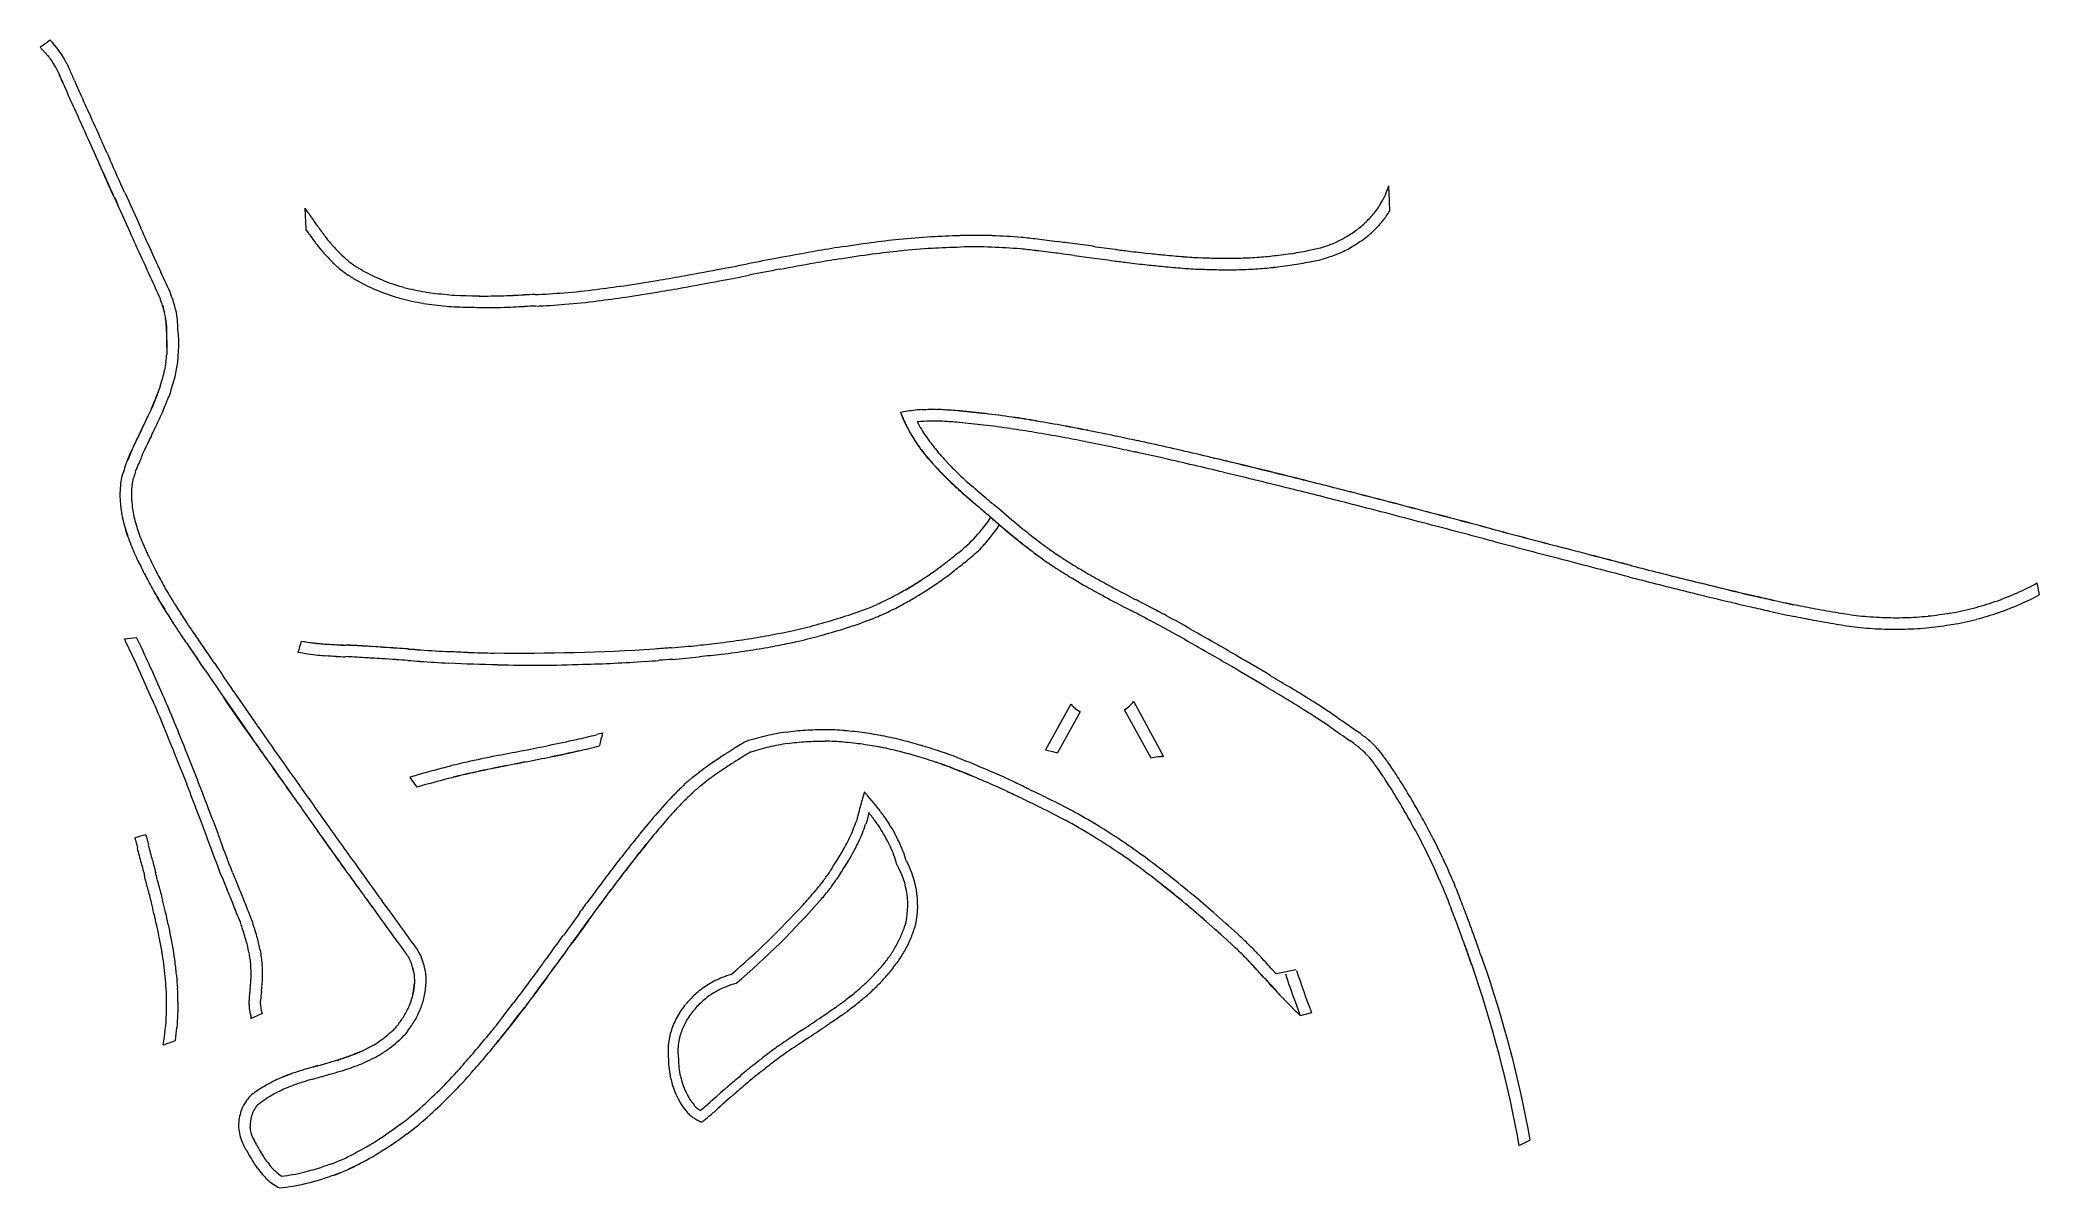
# Model space of a CAD drawing. Header units: millimetres. Extents: x 2241 to 3247, y -916 to -339.
import ezdxf

# ---------------------------------------------------------------- set-up
doc = ezdxf.new("R2010")
doc.units = ezdxf.units.MM
doc.layers.add('EDGE', color=18, linetype='Continuous', lineweight=0, true_color=0x000000)

msp = doc.modelspace()

# ---------------------------------------------------------------- linework, layer by layer
at = {"layer": 'EDGE', "lineweight": 0}
for p, q in [((2245.1, -346.9), (2241.1, -342.6)), ((2304.3, -479.2), (2304.7, -483)), ((2304.7, -483), (2304.9, -497)), ((2872.9, -806.5), (2862.9, -808.4)), ((2875.1, -829.3), (2880.8, -827.9)), ((2985.2, -894.7), (2990.8, -891.9))]:
    msp.add_line(p, q, dxfattribs=at)
at = {"layer": 'EDGE'}
for p, q in [((2770.8, -442.7), (2761.8, -441.5)), ((2761.5, -447.3), (2770, -448.5)), ((2721, -572.7), (2723.3, -574.4)), ((2741.9, -589.8), (2744.1, -591.4)), ((3245.5, -611.9), (3246.7, -617.9)), ((2759.7, -672.9), (2746.9, -695.8)), ((2806.3, -699), (2791.3, -671.5)), ((2764.4, -676.7), (2753, -697.3)), ((2800, -700), (2786.7, -675.7)), ((2427.2, -709.7), (2430.7, -714.6)), ((2347.1, -829.3), (2347.1, -831.1))]:
    msp.add_line(p, q, dxfattribs=at)
at = {"layer": 'EDGE', "lineweight": 0}
for centre, radius, start, end in [((2047.4, -67.7), 336.3, 305.1732, 306.234), ((2208.9, -374.4), 51.4, 27.1327, 43.6018), ((2221.1, -366.6), 31.1, 34.5728, 39.4147), ((2214.4, -371.3), 39.3, 30.2615, 34.5728), ((2214.4, -371.3), 39.3, 30.2604, 34.5722), ((2208.9, -374.4), 45.6, 27.1327, 30.2615), ((2208.9, -374.4), 45.6, 27.1319, 30.2604), ((2186.7, -385.8), 76.4, 24.6181, 27.1327), ((2186.7, -385.8), 70.6, 24.6181, 27.1327), ((2186.7, -385.8), 70.6, 24.6176, 27.1319), ((2138.9, -407.7), 123.1, 22.0183, 24.6181), ((2138.9, -407.7), 123.2, 22.0184, 24.6176), ((2389.2, -306.5), 146.8, 202.0183, 204.1983), ((2389.2, -306.5), 146.8, 202.0184, 204.1983), ((2138.9, -407.7), 128.9, 22.0183, 24.6181), ((2390.2, -306.1), 142.1, 202.0287, 204.1887), ((-122.4, -1464), 2618.7, 24.4981, 24.7734), ((-122.4, -1464), 2624.5, 24.4981, 24.7723), ((-1395.3, -2044), 4017.5, 24.2758, 24.4981), ((-1395.3, -2044), 4017.5, 24.2758, 24.4981), ((-1395.3, -2044), 4023.3, 24.2758, 24.4981), ((-2191.1, -2403), 4896.3, 24.1597, 24.2758), ((-2191.2, -2403), 4890.6, 24.1597, 24.2758), ((-2191.1, -2403), 4890.5, 24.1597, 24.2758), ((-12850.7, -7184.5), 16573.4, 24.09656, 24.15966), ((-12850.6, -7184.5), 16573.2, 24.09656, 24.15966), ((-12850.6, -7184.5), 16579, 24.09656, 24.15966), ((25929.1, 10159.7), 25908.3, 204.09656, 204.13959), ((25929.3, 10159.8), 25908.5, 204.09656, 204.13959), ((25929.3, 10159.8), 25902.7, 204.09656, 204.13959), ((7026.4, 1688.4), 5194.2, 204.1396, 204.2357), ((7026.4, 1688.4), 5194.2, 204.1396, 204.2357), ((7026.4, 1688.4), 5188.4, 204.1396, 204.2357), ((6350.4, 1384.1), 4447, 204.2357, 204.4379), ((6350.4, 1384.1), 4452.8, 204.2357, 204.4379), ((6350.4, 1384.1), 4452.8, 204.2357, 204.4379), ((4840.2, 697.9), 2794, 204.4379, 204.6932), ((4840.2, 697.9), 2788.2, 204.4379, 204.694), ((2274.1, -481.6), 30.1, 17.5588, 23.8905), ((2267.8, -483.6), 36.8, 11.8328, 17.5588), ((2267.7, -483.6), 36.8, 11.8313, 17.5579), ((2274.1, -481.6), 35.9, 17.5579, 23.9582), ((2267.7, -483.6), 42.6, 11.8313, 17.5579), ((2262.5, -484.7), 42.2, 7.5196, 11.8328), ((2262.5, -484.7), 42.2, 7.5189, 11.8313), ((2243.5, -487.2), 61.3, 3.9417, 7.5189), ((2262.5, -484.7), 48, 0.2878, 11.8313), ((2229.3, -488.2), 75.5, 1.7785, 3.9417), ((2143.5, -490.8), 161.4, 0.2987, 1.7785), ((1883, -492.2), 421.9, 359.8221, 0.2987), ((2242.4, -492.3), 68.5, 348.2273, 6.5705), ((2242.4, -492.3), 62.7, 348.2254, 352.0401), ((2242.4, -492.3), 62.7, 348.2273, 352.0411), ((2248.2, -493.1), 56.8, 352.0401, 356.0459), ((2527.2, -494.2), 222.3, 179.8221, 180.7265), ((2225.1, -487.9), 80.5, 341.8761, 344.9063), ((2225.1, -487.9), 80.5, 341.8783, 344.9084), ((2238.1, -491.4), 67.1, 344.9063, 348.2254), ((2238.1, -491.4), 67.1, 344.9084, 348.2273), ((2225.1, -487.9), 86.3, 341.8783, 344.9084), ((2238.1, -491.4), 72.9, 344.9084, 348.2273), ((2168.9, -466.4), 140.8, 335.913, 337.371), ((2168.9, -466.4), 140.7, 335.9141, 337.3725), ((2188.6, -474.6), 119.4, 337.371, 339.4643), ((2188.6, -474.6), 119.3, 337.3725, 339.4661), ((2216.2, -485), 89.9, 339.4643, 341.8761), ((2216.2, -485), 89.9, 339.4661, 341.8783), ((2168.9, -466.4), 146.5, 335.9141, 337.3725), ((2188.6, -474.6), 125.1, 337.3725, 339.4661), ((2216.2, -485), 95.7, 339.4661, 341.8783), ((1895.6, -339.5), 442.1, 333.7129, 334.7685), ((1895.8, -339.7), 441.8, 333.7128, 334.7692), ((2088.8, -430.6), 228.5, 334.7685, 335.913), ((2088.9, -430.6), 228.4, 334.7692, 335.9141), ((1895.8, -339.7), 447.6, 333.7128, 334.7692), ((2088.9, -430.6), 234.2, 334.7692, 335.9141), ((2686.2, -578.9), 54, 99.345, 103.1863), ((2737.5, -502), 68, 200.9622, 208.029), ((3135.8, -318), 506.7, 204.2884, 204.7673), ((2790.2, -477.4), 126.2, 204.7673, 205.7271), ((2770.9, -486.7), 104.7, 205.7271, 207.6593), ((2687.8, -588.5), 63.7, 95.8081, 99.345), ((2687.8, -588.5), 63.7, 95.8072, 99.3445), ((2688.5, -595.1), 70.4, 92.9242, 95.8081), ((2688.5, -595.1), 70.4, 92.9234, 95.8072), ((2689.5, -614.9), 84.3, 90.3752, 94.894), ((2749, -495.9), 75.3, 207.6736, 214.3105), ((2689.5, -614.9), 90.1, 90.3759, 92.9242), ((2689.5, -614.9), 90.1, 90.3752, 92.9234), ((2689.6, -628.7), 103.9, 88.4918, 90.3759), ((2689.6, -628.7), 103.9, 88.4913, 90.3752), ((2689.6, -628.7), 98.1, 89.174, 90.3752), ((2689.6, -628.7), 98.1, 88.4913, 89.174), ((2688.3, -676.6), 146.1, 86.933, 88.4913), ((2688.3, -676.6), 151.9, 86.9333, 88.4918), ((2688.3, -676.6), 151.9, 86.933, 88.4913), ((2686.5, -711), 180.5, 86.0137, 86.933), ((2686.5, -711), 186.3, 86.0138, 86.9333), ((2686.5, -711), 186.3, 86.0137, 86.933), ((2669.3, -957.4), 427.5, 85.4166, 86.0137), ((2669.3, -957.4), 433.3, 85.4108, 86.0138), ((2669.3, -957.4), 433.3, 85.4108, 86.0137), ((2656.6, -1023.1), 494, 83.1147, 84.5612), ((2656.6, -1023.1), 499.8, 83.1147, 84.5661), ((2656.6, -1023), 499.8, 83.1149, 84.5661), ((2646.6, -1106.1), 577.7, 81.7713, 83.1147), ((2646.6, -1106.1), 583.5, 81.7713, 83.1147), ((2646.6, -1106.1), 583.5, 81.7717, 83.1149), ((2639, -1158.5), 636.4, 80.6462, 81.7713), ((2639.1, -1158.4), 636.4, 80.6466, 81.7717), ((2615.6, -1301), 780.8, 79.6303, 80.6462), ((2615.6, -1300.9), 780.7, 79.6307, 80.6466), ((2598.3, -1395.6), 876.9, 78.8329, 79.6303), ((2598.3, -1395.5), 876.9, 78.8332, 79.6307), ((2467.5, -625.8), 197.4, 155.0915, 156.4002), ((2467.5, -625.8), 197.5, 155.091, 156.3996), ((2595.4, -685.2), 338.5, 153.7129, 155.0915), ((2595.5, -685.3), 338.6, 153.7128, 155.091), ((2595.5, -685.3), 332.8, 153.7128, 155.091), ((2749, -495.9), 81.1, 208.029, 214.5005), ((2737.2, -504.4), 66.7, 207.6593, 210.0811), ((2736.1, -505), 65.3, 210.0811, 214.1121), ((2749.8, -495.7), 81.9, 214.1121, 217.711), ((2758, -489.7), 92, 214.5005, 219.5059), ((2749, -495.9), 75.3, 214.3105, 214.5005), ((2758, -489.7), 86.2, 214.5005, 219.5059), ((2639, -1158.5), 630.6, 80.6462, 81.7713), ((2615.6, -1301), 775, 79.6303, 80.6462), ((2598.3, -1395.6), 871.2, 78.8329, 79.6303), ((2540.4, -1688.7), 1169.9, 78.1442, 78.8329), ((2540.4, -1688.7), 1175.7, 78.1442, 78.8329), ((2540.4, -1688.6), 1175.6, 78.1443, 78.8332), ((2496, -1900.2), 1391.8, 77.6722, 78.1442), ((2496, -1900.1), 1391.7, 77.6722, 78.1443), ((2293.2, -2828.2), 2341.8, 77.3083, 77.6722), ((2293.2, -2828.1), 2341.7, 77.3083, 77.6722), ((2387.2, -591.3), 110.1, 158.0235, 160.2813), ((2387.2, -591.3), 110.1, 158.0229, 160.281), ((2404.1, -598.1), 128.3, 156.4002, 158.0235), ((2404.2, -598.2), 128.3, 156.3996, 158.0229), ((2387.2, -591.3), 104.3, 158.0229, 160.281), ((2404.2, -598.2), 122.5, 156.3996, 158.0229), ((2467.5, -625.8), 191.7, 155.091, 156.3996), ((2758.6, -488.9), 93.1, 217.711, 220.4796), ((2786.4, -466.3), 128.8, 219.5059, 223.7362), ((2784, -467.2), 126.4, 220.4796, 222.8552), ((2786.4, -466.3), 123, 219.5059, 223.7362), ((2806.3, -447.3), 150.6, 223.7362, 226.4855), ((2496, -1900.2), 1386, 77.6722, 78.1442), ((2293.2, -2828.2), 2336, 77.6252, 77.6722), ((2293.2, -2828.2), 2336, 77.3083, 77.6252), ((2265.9, -2941.8), 2452.8, 76.5493, 77.2689), ((2265.9, -2941.8), 2458.6, 76.5492, 77.2689), ((2265.9, -2941.8), 2458.6, 76.5493, 77.2689), ((2036.4, -3901.3), 3445.2, 75.9412, 76.5492), ((2036.4, -3901.1), 3444.9, 75.9414, 76.5493), ((2326.2, -567.5), 44.9, 173.0221, 178.8742), ((2326.2, -567.5), 44.9, 173.024, 178.8778), ((2321.9, -567), 40.6, 166.8686, 173.0221), ((2321.9, -567), 40.6, 166.8686, 173.024), ((2363.4, -582.8), 84.7, 160.2813, 162.8549), ((2326.2, -567.5), 39.1, 173.024, 178.8778), ((2321.9, -567), 34.8, 167.1961, 173.024), ((2363.4, -582.8), 78.9, 160.281, 162.7044), ((2800.4, -452), 148.8, 222.8552, 225.4736), ((2806.3, -447.3), 156.4, 223.7362, 226.4855), ((2859.5, -391.9), 233.1, 225.4736, 227.5655), ((2891.7, -357.3), 280.5, 226.4855, 228.5384), ((2891.7, -357.3), 274.7, 226.4855, 228.5384), ((2964.8, -274.6), 385, 228.5384, 229.0589), ((2036.4, -3901.1), 3439.1, 75.9414, 76.5493), ((1860, -4605.7), 4171.3, 75.557, 75.9412), ((1860.1, -4605.3), 4170.9, 75.5571, 75.9414), ((2329.4, -567.6), 48.1, 178.8742, 183.9956), ((2329.4, -567.6), 48.1, 178.8778, 183.9987), ((2337.6, -567), 56.3, 183.9956, 188.7253), ((2337.6, -567), 56.3, 183.9987, 188.728), ((2329.4, -567.6), 42.3, 178.8778, 183.9987), ((2337.6, -567), 50.5, 183.9987, 188.728), ((2888.8, -359.9), 276.5, 227.5655, 228.5859), ((3519.7, 355.4), 1230.3, 228.5859, 229.0696), ((2964.8, -274.6), 390.8, 228.5384, 229.0589), ((3263.7, 69.9), 846.9, 229.0589, 229.4124), ((3263.7, 69.9), 841.1, 229.0589, 229.4124), ((4326.8, 1310.9), 2475.2, 229.4124, 229.5138), ((2063.7, -1340.2), 1010.5, 49.4223, 49.5138), ((1860.1, -4605.3), 4165.1, 75.5571, 75.9414), ((830.2, -8604), 8294.3, 75.28465, 75.55707), ((829.8, -8605.6), 8301.8, 75.28461, 75.55697), ((830.2, -8604), 8300.1, 75.28465, 75.55707), ((2342.7, -566.2), 61.5, 188.7253, 192.7018), ((2342.7, -566.2), 61.5, 188.728, 192.7038), ((2354.8, -563.5), 73.9, 192.7018, 196.3306), ((2354.8, -563.5), 73.9, 192.7038, 196.332), ((2342.7, -566.2), 55.7, 188.728, 192.7038), ((2354.8, -563.5), 68.1, 192.7038, 196.332), ((2361.8, -561.5), 75.4, 196.332, 199.3391), ((2655.8, -537.3), 76, 308.2621, 326.7762), ((4326.8, 1310.9), 2481, 229.4124, 229.5138), ((5779, 2960.8), 4678.8, 229.0696, 229.158), ((3255.1, 41.1), 819.5, 229.158, 229.3692), ((3053.7, -195.4), 508.8, 228.917, 230.5251), ((2535.3, -450.4), 230.3, 323.8533, 324.9131), ((3188.8, -36.1), 717.7, 229.3692, 229.8265), ((3053.7, -195.4), 502.8, 228.917, 230.5251), ((2947.4, -323.6), 336.3, 230.4076, 232.322), ((-1751, -18432.1), 18455.7, 75.18, 75.28465), ((-1752.9, -18439.4), 18469.1, 75.18001, 75.28461), ((-1751, -18432.1), 18461.5, 75.18, 75.28465), ((2361.8, -561.5), 81.1, 196.3306, 199.3385), ((2361.8, -561.5), 81.2, 196.332, 199.3391), ((2377.9, -555.8), 98.3, 199.3385, 202.0719), ((2377.9, -555.8), 98.3, 199.3391, 202.0719), ((2438.6, -531.7), 163.6, 201.9174, 204.9747), ((2377.9, -555.8), 92.5, 199.3391, 202.0768), ((2438.6, -531.7), 157.8, 201.9145, 204.9747), ((2664.5, -548), 68.2, 315.6575, 319.255), ((2645.2, -531.3), 93.8, 319.255, 322.0964), ((2630.1, -519.6), 112.9, 322.0964, 323.8533), ((3012.6, -244.8), 444.5, 229.8265, 230.4076), ((2947.4, -323.6), 342.3, 230.4076, 232.322), ((2936, -338.3), 323.6, 230.5251, 231.5732), ((2906.6, -375.3), 276.4, 231.5732, 233.0503), ((2866.9, -428.2), 204.3, 233.0503, 234.7437), ((7124.2, 15111.8), 16242.4, 255.18, 255.29899), ((7124.2, 15111.8), 16236.6, 255.18, 255.29899), ((7123.2, 15107.9), 16232.6, 255.18001, 255.29902), ((2470.5, -516.8), 198.7, 204.9747, 207.7486), ((2470.5, -516.8), 192.9, 204.9747, 207.7486), ((2560, -422.7), 225.3, 305.2412, 307.3853), ((2560, -422.7), 225.3, 305.2409, 307.3851), ((2545.9, -404.2), 248.5, 307.3853, 309.1405), ((2545.9, -404.2), 248.5, 307.3851, 309.1405), ((2545.9, -404.2), 254.3, 307.3851, 309.1405), ((2506, -355.2), 317.5, 309.1405, 310.7541), ((2868.9, -425.2), 213.9, 232.322, 234.7437), ((2866.9, -428.2), 210.3, 233.0503, 234.7437), ((2866.5, -428.7), 209.7, 234.7437, 236.9341), ((2866.5, -428.7), 203.7, 234.7437, 236.9341), ((2900.2, -377), 265.4, 236.9341, 238.8596), ((4992.6, 6986.9), 7842.5, 255.29899, 255.58577), ((4992.4, 6986.3), 7836.1, 255.29902, 255.58579), ((4992.6, 6986.9), 7836.7, 255.29899, 255.58577), ((4051.2, 3324.3), 4055.2, 255.5858, 255.9844), ((4051.2, 3324.3), 4055.2, 255.5858, 255.9844), ((2492, -505.5), 223, 207.7486, 209.9317), ((2492, -505.5), 217.2, 207.7486, 209.9317), ((2589.2, -464.9), 174, 300.1429, 302.8964), ((2589.2, -464.9), 173.9, 300.1426, 302.896), ((2581.3, -452.8), 188.4, 302.8964, 305.2412), ((2581.3, -452.8), 188.4, 302.896, 305.2409), ((2581.3, -452.8), 194.2, 302.896, 305.2409), ((2560, -422.7), 231.1, 305.2409, 307.3851), ((2900.2, -377), 271.4, 236.9341, 238.8596), ((2922.9, -339.3), 315.4, 238.8596, 240.2533), ((2922.9, -339.3), 309.4, 238.8596, 240.2533), ((3004.6, -196.4), 480, 240.2533, 241.3831), ((3004.6, -196.4), 474, 240.2533, 241.3831), ((3057.2, -99.9), 583.9, 241.3831, 241.9912), ((4051.2, 3324.3), 4061, 255.5858, 255.9846), ((13226.4, 40813.5), 42650.8, 256.22255, 256.24857), ((13231.5, 40834), 42671.9, 256.22255, 256.24855), ((3185, -504.1), 123.7, 294.0684, 299.3171), ((2558.4, -467.3), 299.7, 209.9317, 211.8149), ((2558.5, -467.2), 299.7, 209.9318, 211.815), ((2558.4, -467.3), 293.9, 209.9317, 211.8149), ((2605.9, -437.8), 349.8, 211.8149, 213.1022), ((2610.8, -506.2), 127.4, 290.297, 293.8318), ((2605, -493.1), 141.6, 293.832, 297.1846), ((2605, -493.1), 141.6, 293.8318, 297.1843), ((2600.8, -485), 150.7, 297.1846, 300.1429), ((2600.8, -485), 150.7, 297.1843, 300.1426), ((2600.8, -485), 156.5, 297.1843, 300.1426), ((2589.2, -464.9), 179.7, 300.1426, 302.896), ((3057.2, -99.9), 589.9, 241.3831, 241.9912), ((3615.7, 950.1), 1779.2, 241.9912, 242.3414), ((3615.7, 950.1), 1773.2, 241.9912, 242.3414), ((784, -4453.1), 4327.1, 62.1778, 62.3414), ((13226.4, 40813.5), 42656.6, 256.22253, 256.24857), ((3310.5, 294.6), 942, 256.2486, 256.4242), ((3310.5, 294.6), 936.2, 256.2486, 256.4242), ((3310.4, 294.5), 936, 256.2486, 256.4241), ((3448.6, 866.6), 1530.4, 256.4242, 256.899), ((3448.6, 866.6), 1524.6, 256.4242, 256.899), ((3448.6, 866.7), 1524.8, 256.4241, 256.8989), ((3302.7, 239.7), 880.9, 256.899, 257.5236), ((3302.7, 239.7), 881, 256.8989, 257.5235), ((3272.3, 102.5), 740.5, 257.5236, 258.4486), ((3272.3, 102.6), 740.5, 257.5235, 258.4485), ((3233.8, -86.2), 547.8, 258.4486, 259.5241), ((3233.8, -86.2), 547.8, 258.4485, 259.5239), ((3179.3, -490.2), 138.7, 284.3321, 289.0083), ((3179.3, -490.2), 138.7, 284.3327, 289.0094), ((3181.1, -495.4), 133.2, 289.0083, 294.0678), ((3181.1, -495.4), 133.2, 289.0094, 294.0684), ((3181.1, -495.4), 139, 289.0094, 294.0684), ((3185, -504.1), 129.5, 294.0684, 298.4588), ((2605.9, -437.8), 355.6, 211.8149, 213.1022), ((2605.9, -437.8), 355.6, 211.815, 213.1022), ((2809.1, -305.3), 598.2, 213.1022, 214.0946), ((2809.1, -305.3), 598.2, 213.1022, 214.0946), ((2809.1, -305.3), 592.4, 213.1022, 214.0946), ((2557.1, -351.8), 290.9, 282.5024, 284.8159), ((2557.1, -351.8), 290.9, 282.5026, 284.8161), ((2562.6, -372.3), 269.6, 284.8159, 287.5118), ((2562.6, -372.3), 269.6, 284.8161, 287.512), ((2572.6, -404.2), 236.2, 287.512, 290.3921), ((2572.6, -404.2), 242, 287.5118, 290.3909), ((2610.8, -506.2), 133.1, 290.2991, 293.8318), ((2605, -493.1), 147.4, 293.8318, 297.1843), ((784, -4453.1), 4321.1, 62.1778, 62.3414), ((2496, -1208.9), 652.9, 61.7569, 62.1778), ((2496, -1208.9), 658.9, 61.7569, 62.1778), ((2441.9, -1309.7), 773.3, 60.7528, 61.7569), ((3302.7, 239.7), 886.7, 256.899, 257.5236), ((3272.3, 102.5), 746.3, 257.5236, 258.4486), ((3233.8, -86.2), 553.6, 258.4486, 259.5241), ((3222.7, -146), 492.8, 259.5241, 260.8991), ((3222.7, -146), 487, 259.5241, 260.8991), ((3222.7, -146), 487, 259.5239, 260.899), ((3208.4, -235.1), 402.6, 260.8991, 262.4336), ((3208.4, -235.1), 396.8, 260.8991, 262.4224), ((3174.6, -453.3), 176.1, 263.9746, 267.7625), ((3174.4, -459), 170.4, 267.7625, 271.613), ((3174.5, -463.3), 166.1, 271.613, 275.6597), ((3175.5, -473.5), 155.8, 275.6597, 279.8373), ((3175.5, -473.5), 161.6, 275.6598, 279.8373), ((3176.5, -479.2), 150.1, 279.8373, 284.3321), ((3176.5, -479.2), 155.9, 279.8373, 284.3327), ((3179.3, -490.2), 144.5, 284.3327, 289.0094), ((2981.2, -188.9), 805.9, 214.0946, 214.3712), ((2981.2, -188.9), 805.9, 214.0946, 214.3712), ((2981.2, -188.9), 800.1, 214.0946, 214.3712), ((3543.7, 195.9), 1481.7, 214.3712, 214.5747), ((3739.9, -1074.2), 1434.3, 162.43, 162.6598), ((2395.2, -499.7), 143.3, 260.8827, 266.031), ((2388.5, -555.9), 86.8, 259.4047, 262.1569), ((2392.9, -523.9), 119.1, 262.1569, 264.5062), ((2395.2, -499.8), 143.3, 264.5062, 266.0308), ((2404, -373.1), 270.2, 266.031, 267.1411), ((2404, -373.1), 270.2, 266.0308, 267.141), ((2416.8, -115.3), 528.3, 267.1411, 267.6318), ((2416.8, -115.4), 528.3, 267.141, 267.6318), ((2362.7, -1424.2), 781.6, 87.3001, 87.6318), ((2362.7, -1424.3), 781.8, 87.3002, 87.6318), ((2384.4, -964.6), 321.6, 86.3498, 87.3001), ((2384.4, -964.7), 321.6, 86.3499, 87.3002), ((2492.8, 120.5), 767.9, 274.9316, 275.925), ((2492.8, 120.5), 767.9, 274.9316, 275.925), ((2515.5, -98), 548.2, 275.925, 277.1007), ((2515.5, -98.1), 548.1, 275.925, 277.1007), ((2523.8, -164.5), 481.2, 277.1007, 278.6472), ((2523.8, -164.5), 481.2, 277.1007, 278.6473), ((2538.7, -262.5), 382.1, 278.6472, 280.3827), ((2538.7, -262.5), 382.1, 278.6473, 280.3828), ((2545.1, -297.5), 346.5, 280.3827, 282.5024), ((2545.1, -297.5), 346.5, 280.3828, 282.5026), ((2545.1, -297.5), 352.3, 280.3827, 281.9339), ((2545.1, -297.5), 352.3, 281.9339, 282.5024), ((2557.1, -351.8), 296.7, 282.5024, 284.8159), ((2562.6, -372.3), 275.4, 284.8159, 287.5118), ((2441.9, -1309.7), 767.3, 60.7528, 61.7569), ((2259, -1636.4), 1141.6, 59.9297, 60.7528), ((2259, -1636.4), 1147.6, 59.9297, 60.7528), ((2130, -1859.1), 1405, 59.4733, 59.9297), ((3174.6, -453.3), 181.9, 263.9497, 267.7626), ((3174.4, -459), 176.2, 267.7626, 271.6132), ((3174.5, -463.3), 171.9, 271.6132, 275.6598), ((3543.7, 195.9), 1487.5, 214.3712, 214.5747), ((3543.8, 195.9), 1487.5, 214.3712, 214.5747), ((4621.2, 938.5), 2796.1, 214.5747, 214.6687), ((4621.3, 938.6), 2796.2, 214.5747, 214.6687), ((-1756, -3472.1), 4957.8, 34.6157, 34.6687), ((-1755.9, -3472.1), 4957.7, 34.6157, 34.6687), ((4621.2, 938.5), 2790.3, 214.5747, 214.6687), ((-1756, -3472.1), 4963.6, 34.6151, 34.6687), ((3361, 34.6), 1239.8, 213.6563, 214.4248), ((2388.5, -555.9), 92.5, 258.9729, 262.1569), ((2392.9, -523.9), 124.9, 262.1569, 264.5062), ((2395.2, -499.8), 149.1, 264.5062, 266.0308), ((2404, -373.1), 276, 266.0308, 267.141), ((2416.8, -115.4), 534.1, 267.141, 267.6318), ((2362.7, -1424.3), 776, 87.3002, 87.6318), ((2384.4, -964.7), 315.8, 86.3499, 87.3002), ((2394.9, -799.4), 150.2, 84.9517, 86.3499), ((2394.9, -799.4), 156, 84.9855, 86.3499), ((2353.8, -1608.5), 960.3, 86.4566, 86.7572), ((2353.8, -1608.5), 966.1, 86.4566, 86.7518), ((2295.4, -2552), 1905.6, 86.2468, 86.4566), ((2295.4, -2552), 1911.3, 86.2468, 86.4566), ((2295.4, -2552), 1911.4, 86.2468, 86.4566), ((2148.2, -4796.5), 4154.9, 86.1643, 86.2468), ((2148.2, -4796.3), 4160.5, 86.1643, 86.2468), ((2148.2, -4796.5), 4160.7, 86.1643, 86.2468), ((2692.2, 3317.6), 3977.4, 266.1643, 266.2507), ((2692.2, 3317.8), 3971.9, 266.1643, 266.2507), ((2692.2, 3317.6), 3971.6, 266.1643, 266.2507), ((2524.7, 761.4), 1415.8, 266.2507, 266.8453), ((2524.7, 761.4), 1410, 266.2507, 266.8453), ((2524.7, 761.4), 1410, 266.2507, 266.8453), ((2478.6, -74.7), 578.3, 266.8453, 269.2858), ((2478.6, -74.7), 572.5, 266.8453, 267.7783), ((2474.4, -181.6), 465.6, 267.7783, 269.3938), ((2481, 514.7), 1161.9, 269.4342, 273.4177), ((2489.7, -39), 614.3, 268.2929, 272.2906), ((2499.4, -12.8), 640.2, 271.3257, 274.1392), ((2418.1, 1110.2), 1766.2, 274.1392, 274.3619), ((2616.3, -1487.8), 845.2, 93.8981, 94.4824), ((2616.3, -1487.8), 845.2, 93.8981, 94.3619), ((2616.3, -1487.8), 839.4, 93.8946, 94.3619), ((2492.8, 120.5), 773.7, 274.9278, 275.925), ((2515.5, -98), 553.9, 275.925, 277.1007), ((2523.8, -164.5), 487, 277.1007, 278.6472), ((2538.7, -262.5), 387.9, 278.6472, 280.3827), ((2130, -1859.1), 1399, 59.4733, 59.9297), ((839.8, -4047.2), 3945.2, 59.2012, 59.4733), ((3361, 34.6), 1245.6, 213.6585, 214.4249), ((3361, 34.6), 1245.6, 213.6585, 214.4248), ((839.8, -4047.2), 3939.2, 59.2012, 59.4733), ((1598.9, -2773.6), 2456.5, 58.9571, 59.2012), ((1598.9, -2773.6), 2462.5, 58.9571, 59.2012), ((4002.1, 474), 2022.9, 214.4249, 215.0263), ((4002, 474), 2022.7, 214.4248, 215.0262), ((4002, 474), 2016.9, 214.4248, 215.0262), ((2476.9, -1314.9), 754, 58.5165, 58.9571), ((2476.9, -1314.9), 760, 58.5165, 58.9571), ((2548.5, -1198.1), 617, 57.681, 58.5165), ((2548.5, -1198.1), 623, 57.681, 58.5165), ((2663.1, -1016.9), 408.6, 56.6466, 57.681), ((4195.6, 609.6), 2253.3, 215.0262, 215.2981), ((2663.1, -1016.9), 402.6, 56.6466, 57.681), ((2663.6, -1016), 401.6, 55.5854, 56.6466), ((2663.6, -1016), 407.6, 55.5854, 56.6466), ((2366.1, -1450.4), 934, 54.8874, 55.5854), ((4195.7, 609.7), 2259.3, 215.0263, 215.2981), ((4195.6, 609.6), 2259.1, 215.0262, 215.2981), ((14197.7, 7691), 14508.5, 215.2981, 215.40545), ((2224.3, 631.1), 1352.5, 281.1009, 281.6299), ((2354.5, -1.5), 706.6, 281.6299, 282.7943), ((2427.6, -323.7), 376.3, 282.7943, 284.3665), ((2427.6, -323.7), 382.1, 282.7943, 284.3842), ((2535.4, -736.4), 50.3, 102.9411, 106.625), ((2866.3, -774.7), 353.2, 165.6745, 166.7459), ((2738.1, -940.4), 286.4, 119.6821, 121.1212), ((2633, -804.6), 118.8, 102.893, 107.9872), ((2633.6, -807.3), 121.6, 98.1564, 102.893), ((2633.6, -807.3), 115.8, 98.1564, 102.893), ((2634.1, -810.6), 124.8, 93.6725, 98.1564), ((2634.1, -810.6), 119, 93.6725, 98.1564), ((2634.7, -820.9), 135.1, 89.3714, 93.6725), ((2634.7, -820.9), 129.3, 89.3714, 93.6725), ((2634.6, -828), 136.5, 85.5052, 89.3714), ((2634.6, -828), 142.3, 85.5052, 89.3714), ((2633.2, -846.5), 155, 81.8774, 85.5052), ((2633.2, -846.5), 155, 81.875, 85.5027), ((2633.2, -846.5), 160.8, 81.8774, 85.5052), ((2631.6, -857.9), 166.5, 78.7303, 81.875), ((2631.6, -857.9), 166.5, 78.7324, 81.8774), ((2631.6, -857.9), 172.3, 78.7324, 81.8774), ((2626.1, -885.5), 200.5, 75.8242, 78.7324), ((2621.9, -902), 217.5, 73.3655, 75.8242), ((2610, -941.8), 259.1, 71.1173, 73.3655), ((2366.1, -1450.4), 928, 54.8874, 55.5854), ((2766, -881.7), 232.9, 54.1497, 54.8874), ((2864.3, -745.6), 64.9, 52.7525, 54.1497), ((2766, -881.7), 238.9, 54.1497, 54.8874), ((2864.3, -745.6), 70.9, 52.7525, 54.1497), ((2871.4, -736.2), 59.2, 50.0115, 52.7525), ((2883.7, -721.6), 40.1, 46.5903, 50.0115), ((2883.4, -721.9), 40.5, 41.3302, 46.5903), ((14199.2, 7692.1), 14516.1, 215.29812, 215.40537), ((14197.7, 7691), 14514.3, 215.2981, 215.40537), ((2550.7, -1126), 434.5, 102.3592, 103.7285), ((2651.4, -1585.4), 904.8, 101.4137, 102.3592), ((2928.2, -2956.3), 2303.2, 101.1009, 101.4137), ((2928.4, -2957.3), 2298.5, 101.101, 101.4135), ((2928.2, -2956.3), 2297.4, 101.1009, 101.4137), ((2224.3, 630.8), 1358, 281.101, 281.63), ((2224.3, 631.1), 1358.3, 281.1009, 281.6299), ((2354.5, -1.6), 712.4, 281.63, 282.7943), ((2354.5, -1.5), 712.4, 281.6299, 282.7943), ((2669.6, -832.2), 158.2, 124.5719, 126.7169), ((2689.7, -861.4), 193.6, 122.6397, 124.5719), ((2689.7, -861.4), 187.8, 122.6395, 124.5716), ((2689.7, -861.4), 187.8, 122.6397, 124.5719), ((2702.2, -880.9), 216.8, 121.1212, 122.6397), ((2702.2, -880.9), 211, 121.1211, 122.6395), ((2702.2, -880.9), 211, 121.1212, 122.6397), ((2738.1, -940.4), 280.6, 119.8043, 121.1211), ((2738.1, -940.4), 280.6, 119.8043, 121.1212), ((2633, -804.6), 113, 102.8917, 107.6882), ((2633, -804.6), 113, 102.893, 107.6882), ((2626.1, -885.6), 194.8, 75.8223, 78.7303), ((2626.1, -885.5), 194.7, 75.8242, 78.7324), ((2621.9, -902.1), 211.8, 73.3641, 75.8223), ((2621.9, -902), 211.7, 73.3655, 75.8242), ((2610, -941.8), 253.3, 71.1173, 73.3655), ((2610, -941.8), 253.3, 71.1164, 73.3641), ((2601.9, -965.7), 278.5, 69.261, 71.1164), ((2601.9, -965.6), 278.5, 69.2615, 71.1173), ((2601.9, -965.6), 284.3, 69.2615, 71.1173), ((2579.1, -1025.7), 348.5, 67.5888, 69.2615), ((2563.6, -1063.4), 389.2, 66.2618, 67.5888), ((2871.4, -736.2), 53.2, 50.0115, 52.7525), ((2883.7, -721.6), 34.1, 46.5903, 50.0115), ((2883.4, -721.9), 34.5, 41.3302, 46.5903), ((2861.8, -740.9), 63.3, 37.4486, 41.3302), ((2841.4, -756.5), 88.9, 35.3421, 37.4486), ((2861.8, -740.9), 69.3, 37.4486, 41.3302), ((2841.4, -756.5), 94.9, 35.3421, 37.4486), ((2809.3, -779.3), 134.3, 33.5883, 35.3421), ((5061.3, 1168.1), 3288.4, 214.8916, 214.9968), ((2504.3, -952.7), 255, 105.9452, 107.61), ((2504.3, -952.7), 249.2, 105.9452, 107.1817), ((2532.6, -1051.6), 357.8, 103.7285, 105.9452), ((2532.6, -1051.6), 352, 103.7282, 105.945), ((2550.7, -1126.1), 428.7, 102.359, 103.7282), ((2550.7, -1126), 428.7, 102.3592, 103.7285), ((2651.4, -1585.6), 899.1, 101.4135, 102.359), ((2651.4, -1585.4), 899, 101.4137, 102.3592), ((2643, -799.5), 116, 132.0938, 135.3175), ((2648.4, -805.4), 124.1, 129.296, 132.0938), ((2648.4, -805.4), 118.3, 129.2956, 132.0934), ((2648.4, -805.4), 118.3, 129.296, 132.0938), ((2661.7, -821.6), 145, 126.7169, 129.296), ((2661.7, -821.6), 139.2, 126.7165, 129.2956), ((2661.7, -821.6), 139.2, 126.7169, 129.296), ((2669.6, -832.2), 152.4, 124.5716, 126.7165), ((2669.6, -832.2), 152.4, 124.5719, 126.7169), ((2579.1, -1025.8), 342.7, 67.5885, 69.261), ((2579.1, -1025.7), 342.7, 67.5888, 69.2615), ((2563.6, -1063.4), 383.4, 66.2616, 67.5885), ((2563.6, -1063.4), 383.4, 66.2618, 67.5888), ((2516.5, -1170.3), 500.3, 65.1, 66.2618), ((2516.5, -1170.3), 506.1, 65.1, 66.2618), ((2482.7, -1243.3), 586.5, 64.2635, 65.1), ((2809.3, -779.3), 128.3, 33.5883, 35.3421), ((2785.4, -795.2), 157, 32.5497, 33.5883), ((2608.8, -907.9), 366.5, 31.8698, 32.5497), ((2785.4, -795.2), 163, 32.5497, 33.5883), ((2608.8, -907.9), 372.5, 31.8698, 32.5497), ((2438.6, -1013.7), 573, 30.6905, 31.8698), ((5061.3, 1168.1), 3288.4, 214.9968, 215.3934), ((5061.3, 1168.1), 3288.4, 214.9968, 215.3934), ((5061.3, 1168.1), 3282.6, 214.9965, 215.3934), ((2859.7, -996.3), 408.8, 137.374, 139.3358), ((2634.1, -790.7), 103.5, 135.3175, 136.5732), ((2634.1, -790.7), 97.7, 135.3175, 138.7414), ((2643, -799.5), 110.2, 132.0934, 135.3173), ((2643, -799.5), 110.2, 132.0938, 135.3175), ((2992.4, -815.3), 350.7, 164.8039, 166.2348), ((2847.9, -776.1), 201, 162.9137, 164.8039), ((2529.1, -830.9), 170.3, 40.1465, 41.9809), ((2558.2, -806.4), 132.3, 38.0654, 40.1465), ((2482.7, -1243.3), 580.7, 64.2635, 65.1), ((2344.9, -1529), 897.9, 63.5907, 64.2635), ((2342.3, -1534.6), 909.8, 63.5977, 64.2648), ((2634.1, -957.7), 263.4, 61.518, 64.6528), ((2438.6, -1013.7), 567, 30.6905, 31.8698), ((2580.1, -929.7), 408.4, 29.2907, 30.6905), ((5975.5, 1817.6), 4404, 215.3934, 215.7358), ((2921.8, -1049.6), 490.6, 139.3358, 140.6346), ((2921.8, -1049.6), 484.8, 139.336, 140.635), ((2921.8, -1049.6), 484.8, 139.3358, 140.6346), ((2859.7, -996.3), 403, 137.9112, 139.336), ((2859.7, -996.3), 403, 137.9112, 139.3358), ((2585.2, -709.4), 70.1, 337.8722, 341.3516), ((2569.1, -797.8), 118.4, 35.451, 38.0654), ((2587.6, -784.7), 95.8, 32.5445, 35.451), ((2595.2, -779.8), 86.7, 28.9952, 32.5445), ((2634.1, -957.7), 257.6, 61.518, 64.6725), ((2616.5, -990.2), 294.6, 58.5686, 61.5182), ((2616.5, -990.2), 294.6, 58.5682, 61.518), ((2616.5, -990.2), 300.4, 58.5682, 61.518), ((2604.4, -1010), 323.6, 56.0357, 58.5682), ((2580.1, -929.7), 402.4, 29.2907, 30.6905), ((2623.7, -905.3), 352.4, 27.4405, 29.2907), ((2623.7, -905.3), 358.4, 27.4405, 29.2907), ((5975.4, 1817.5), 4409.8, 215.3934, 215.7358), ((5975.5, 1817.6), 4409.8, 215.3934, 215.7358), ((2963.6, -1083.9), 544.6, 140.6346, 141.6782), ((2963.6, -1083.9), 538.9, 140.635, 141.6785), ((2963.6, -1083.9), 538.8, 140.6346, 141.6782), ((2543.3, -689), 116.8, 329.731, 332.0438), ((2566.1, -701.1), 91, 332.0438, 334.6636), ((2573.8, -704.8), 82.5, 334.6636, 337.8722), ((2608.2, -772.6), 71.8, 25.0961, 28.9952), ((2613.6, -770.1), 65.9, 20.4655, 25.0961), ((2604.4, -1010), 317.8, 56.0361, 58.5686), ((2604.4, -1010), 317.8, 56.0357, 58.5682), ((2571.2, -1059.2), 383, 53.7111, 56.0357), ((2689, -871.4), 278.8, 25.3606, 27.4405), ((2689, -871.4), 284.8, 25.3606, 27.4405), ((3091, -1184.6), 707, 141.6782, 142.593), ((3091, -1184.7), 701.3, 141.6785, 142.5933), ((3091, -1184.6), 701.2, 141.6782, 142.593), ((2471.7, -645), 200.8, 326.6433, 328.0344), ((2527.6, -679.8), 135, 328.0344, 329.731), ((2622.3, -766.8), 56.6, 15.4699, 20.4655), ((2636.6, -773.9), 46, 345.2344, 28.8151), ((2571.2, -1059.2), 377.2, 53.7116, 56.0361), ((2571.2, -1059.2), 377.2, 53.7111, 56.0357), ((2549.1, -1089.3), 420.3, 51.7923, 53.7111), ((2685.9, -872.8), 282.2, 23.2608, 25.3606), ((2685.9, -872.8), 288.2, 23.2608, 25.3606), ((6635.8, 2292.7), 5223.3, 215.7358, 215.97), ((6635.9, 2292.8), 5223.4, 215.7358, 215.97), ((6635.9, 2292.8), 5217.6, 215.7358, 215.97), ((3541.5, -1522.7), 1270.3, 143.2497, 143.7775), ((3182.7, -1254.8), 822.5, 142.593, 143.2497), ((3182.8, -1254.8), 816.8, 142.5933, 143.25), ((3182.7, -1254.8), 816.7, 142.593, 143.2497), ((2432.1, -594.3), 263.3, 318.8215, 320.2249), ((2106.7, -398.2), 641.4, 325.3663, 325.8554), ((2433.1, -619.5), 247.2, 325.8554, 326.6433), ((2549.1, -1089.3), 414.5, 51.7926, 53.7116), ((2549.1, -1089.3), 414.5, 51.7923, 53.7111), ((2487.3, -1167.9), 514.5, 50.0703, 51.7926), ((2487.2, -1167.9), 514.5, 50.0701, 51.7923), ((2487.2, -1167.9), 520.3, 50.0701, 51.7923), ((2572.5, -921.6), 405.7, 21.5095, 23.2608), ((2572.5, -921.6), 411.7, 21.5095, 23.2608), ((9592.4, 4439.3), 8871.2, 215.97419, 216.15314), ((3757.7, -1681.1), 1538.4, 143.7775, 144.048), ((3541.7, -1522.8), 1264.7, 143.25, 143.7777), ((3541.5, -1522.7), 1264.5, 143.2497, 143.7775), ((2323.1, -499), 408.1, 310.6145, 317.6943), ((2323.1, -499), 408.1, 317.6943, 318.8215), ((2445.1, -1218.3), 580.2, 48.7293, 50.0703), ((2445, -1218.3), 580.3, 48.7291, 50.0701), ((2445, -1218.3), 586.1, 48.7291, 50.0701), ((2487.5, -955.1), 497, 20.4573, 21.5095), ((2487.5, -955.1), 503, 20.4573, 21.5095), ((9561.9, 4416.3), 8838.8, 215.97, 216.15001), ((9561.9, 4416.3), 8838.8, 215.97, 216.15001), ((7015.7, -4044), 5562.9, 144.048, 144.1901), ((7017.4, -4045.2), 5559.3, 144.0481, 144.1901), ((7015.7, -4044), 5557.1, 144.048, 144.1901), ((3757.9, -1681.2), 1532.8, 143.7777, 144.0481), ((3757.7, -1681.1), 1532.6, 143.7775, 144.048), ((2311.9, -1370), 782.1, 47.5741, 48.7293), ((2311.9, -1370), 782.1, 47.5741, 48.7291), ((2311.9, -1370), 787.9, 47.5786, 48.7291), ((1916.9, -1167.9), 1106, 19.7519, 20.4573), ((1916.9, -1167.9), 1112, 19.7519, 20.4573), ((2407.8, -811.1), 27.5, 23.8313, 37.9147), ((-3277.1, 3382.1), 7129.1, 324.07543, 324.19006), ((-3274.3, 3380.1), 7131.5, 324.07537, 324.19006), ((-3277.1, 3382.1), 7134.9, 324.07543, 324.19006), ((2618.5, -764.6), 66, 330.0049, 335.758), ((2620, -765.3), 64.3, 335.758, 341.5849), ((2761.5, -881.9), 118.5, 46.0468, 48.8088), ((2761.5, -881.9), 124.3, 46.0468, 48.7797), ((2717.9, -927.1), 187.1, 43.8137, 46.0468), ((1816.2, -1204.1), 1213.1, 19.2692, 19.7519), ((1816.1, -1204.1), 1213.1, 19.2692, 19.7519), ((1816.1, -1204.1), 1219.1, 19.2692, 19.7519), ((2407.8, -811.1), 21.7, 23.8208, 38.2722), ((2407.8, -811.1), 21.7, 23.8313, 38.2722), ((2406.8, -811.6), 22.7, 9.7154, 23.8208), ((2406.8, -811.6), 22.7, 9.7352, 23.8313), ((2406.8, -811.6), 28.5, 9.7352, 23.8313), ((1215, 127.4), 1581.8, 323.8324, 324.0754), ((1215.2, 127.3), 1587.4, 323.8323, 324.0754), ((1215, 127.4), 1587.6, 323.8324, 324.0754), ((2607.7, -757.3), 79, 319.7753, 324.7123), ((2616.1, -763.2), 68.8, 324.7123, 330.0049), ((2717.9, -927.1), 181.3, 43.8138, 46.0469), ((2717.9, -927.1), 181.3, 43.8137, 46.0468), ((2689.8, -954.1), 220.3, 42.6557, 43.8137), ((2689.8, -954.1), 226.1, 42.6557, 43.8137), ((2285.3, -1326.8), 776.1, 42.0364, 42.6557), ((2401.4, -999.5), 593.1, 10.1741, 19.2692), ((2401.4, -999.5), 599.1, 10.3428, 19.2692), ((2398.3, -811.7), 31.3, 347.0865, 357.7799), ((2398.3, -811.7), 31.2, 347.106, 357.7997), ((2404.5, -812), 25.1, 357.7799, 9.7154), ((2404.5, -812), 25.1, 357.7997, 9.7352), ((2398.3, -811.7), 37, 347.106, 357.7997), ((2404.5, -812), 30.9, 357.7997, 9.7352), ((1414.6, -18.4), 1334.6, 323.3321, 323.8324), ((1414.8, -18.6), 1340.2, 323.3319, 323.8323), ((1414.6, -18.4), 1340.4, 323.3321, 323.8324), ((2602, -853.9), 47.1, 121.4864, 130.7956), ((2601.7, -853.4), 46.5, 111.9572, 121.4864), ((2600.2, -849.8), 42.6, 105.5518, 111.9572), ((2585.5, -736.4), 109.5, 312.0362, 315.6807), ((2601.8, -752.3), 86.7, 315.6807, 319.7753), ((2285.3, -1326.7), 770.2, 42.0364, 42.6557), ((2285.3, -1326.8), 770.3, 42.0364, 42.6557), ((3672.3, -76.3), 1097.2, 222.0364, 222.4938), ((3672.2, -76.4), 1097, 222.0364, 222.4939), ((3672.2, -76.4), 1091.3, 222.0364, 222.1286), ((3260.3, -680.2), 413.1, 198.0934, 201.1653), ((3260.3, -680.2), 407.3, 198.0934, 201.2611), ((2391.3, -809.5), 38.6, 329.768, 338.1902), ((2391.3, -809.5), 38.6, 329.7778, 338.2043), ((2395, -811), 34.6, 338.1902, 347.0865), ((2395, -811), 34.6, 338.2043, 347.106), ((2395, -811), 40.4, 338.2043, 347.106), ((1907.9, -387.4), 718.5, 321.8157, 322.7029), ((1810, -312.8), 841.7, 322.7029, 323.3321), ((1810.1, -312.9), 847.4, 322.7026, 323.3319), ((1810, -312.8), 847.5, 322.7029, 323.3321), ((2598.7, -850.8), 42.5, 140.3177, 150.8515), ((2600.7, -852.3), 45, 130.7956, 140.3177), ((2543.9, -686.8), 174.3, 306.9327, 309.2744), ((2574.9, -724.7), 125.3, 309.2744, 312.0362), ((3033.6, -661.4), 231, 222.4938, 223.4907), ((3033.6, -661.4), 231, 222.4939, 223.4908), ((3008.5, -685.3), 196.3, 223.4907, 225.5678), ((3008.5, -685.3), 196.3, 223.4908, 225.5678), ((2394.5, -812.1), 34.6, 312.469, 321.3714), ((2394.5, -812.1), 34.6, 312.469, 321.3764), ((2391.1, -809.4), 38.8, 321.3714, 329.768), ((2391.1, -809.4), 38.8, 321.3764, 329.7778), ((2391.1, -809.4), 44.6, 321.3764, 329.7778), ((2391.3, -809.5), 44.4, 329.7778, 338.2043), ((2043.2, -493.8), 546.5, 320.7996, 321.8157), ((1907.9, -387.4), 724.3, 321.8157, 322.7029), ((1908, -387.5), 724.3, 321.8154, 322.7026), ((2594.1, -848.2), 37.2, 150.8515, 162.1138), ((2454.2, -563.4), 326.8, 303.7247, 304.1954), ((2434.6, -534.5), 361.7, 304.1954, 305.3788), ((2522.6, -658.4), 209.8, 305.3788, 306.9327), ((2957.9, -736.8), 124.2, 225.5678, 228.1798), ((2380.9, -796.4), 55.4, 297.998, 302.4601), ((2380.9, -796.4), 55.4, 298.0025, 302.4644), ((2383.1, -799.8), 51.3, 302.4601, 307.6777), ((2383.1, -799.8), 51.3, 302.4644, 307.68), ((2385.8, -803.4), 46.8, 307.6777, 313.1402), ((2385.8, -803.4), 46.8, 307.68, 313.1402), ((2385.8, -803.4), 52.6, 307.6777, 313.1036), ((2394.5, -812.1), 40.4, 312.5177, 321.3764), ((2087.1, -529.6), 489.8, 319.5276, 320.7996), ((2087.1, -529.6), 495.6, 319.5274, 320.7992), ((2087.1, -529.6), 495.6, 319.5276, 320.7996), ((2043.2, -493.8), 552.2, 320.7992, 321.8154), ((2043.2, -493.8), 552.3, 320.7996, 321.8157), ((2591.8, -847.4), 34.8, 162.1138, 187.1034), ((3062.5, -1496.4), 786.9, 123.604, 124.1979), ((-125.1, 3300.5), 4972.5, 303.604, 303.7247), ((2501.1, -1282.7), 444.6, 105.6804, 106.2687), ((2501.3, -1283.5), 445.5, 105.6801, 106.2675), ((2163.9, -81.5), 803, 285.6804, 286.0062), ((2164.7, -84.4), 800, 285.6801, 286.0072), ((2301.5, -561.2), 303.9, 286.0062, 287.0295), ((2301.6, -561.6), 303.5, 286.0072, 287.0316), ((2349, -716.4), 141.7, 287.0295, 288.5283), ((2349, -716.4), 141.6, 287.0316, 288.5314), ((2357.4, -741.6), 115.1, 288.5283, 291.0126), ((2357.5, -741.6), 115, 288.5314, 291.0165), ((2357.4, -741.6), 120.9, 288.5283, 291.0126), ((2370.3, -774.9), 79.4, 291.0126, 294.0042), ((2370.3, -774.9), 79.3, 291.0165, 294.0086), ((2370.3, -774.9), 85.2, 291.0126, 294.0042), ((2374.4, -784.3), 69.1, 294.0042, 297.998), ((2374.4, -784.3), 69.1, 294.0086, 298.0025), ((2374.4, -784.3), 74.9, 294.0042, 297.998), ((2380.9, -796.4), 61.2, 297.998, 302.4601), ((2383.1, -799.8), 57.1, 302.4601, 307.6777), ((2152.1, -585), 404.4, 318.1286, 319.5276), ((2152.1, -585), 410.2, 318.1296, 319.5274), ((2152.1, -585), 410.2, 318.1296, 319.5276), ((2606.1, -850.5), 48.9, 181.4569, 192.3938), ((2700.6, -973), 150.5, 126.9453, 129.1708), ((2751.7, -1040.9), 235.5, 125.166, 126.9453), ((2786.7, -1090.5), 296.2, 124.1979, 125.166), ((2381.8, -911.7), 54.4, 119.3978, 123.9716), ((2381.8, -911.7), 54.4, 119.3963, 123.9716), ((2387.5, -921.8), 66, 115.2449, 119.3978), ((2387.5, -921.8), 66, 115.2422, 119.3963), ((2391.2, -929.6), 74.7, 112.0314, 115.2449), ((2391.2, -929.6), 74.7, 112.0286, 115.2422), ((2402.2, -956.7), 104, 109.3078, 112.0314), ((2402.2, -956.8), 104, 109.3051, 112.0286), ((2402.2, -956.7), 98.2, 109.3078, 112.0314), ((2409.4, -977.4), 125.9, 107.5522, 109.3078), ((2409.4, -977.4), 125.9, 107.5502, 109.3051), ((2409.4, -977.4), 120.1, 107.5522, 109.3078), ((2442.5, -1081.9), 235.5, 106.2687, 107.5522), ((2442.5, -1082.1), 235.7, 106.2675, 107.5502), ((2442.5, -1081.9), 229.7, 106.2687, 107.5522), ((2501.1, -1282.7), 438.8, 105.6804, 106.2687), ((2163.9, -81.5), 808.8, 285.6804, 286.0062), ((2301.5, -561.2), 309.7, 286.0062, 287.0295), ((2349, -716.4), 147.5, 287.0295, 288.5283), ((2251.2, -674.7), 270.8, 315.1547, 318.2663), ((2251.2, -674.7), 276.6, 315.155, 318.2648), ((2251.2, -674.7), 276.6, 315.1547, 318.2648), ((2605, -850.8), 47.7, 192.3938, 198.2635), ((2763.9, -1061.7), 259.3, 129.9016, 130.8176), ((2733.6, -1025.5), 212.2, 128.3852, 129.9016), ((2693.7, -975), 147.8, 126.5687, 128.3852), ((2362, -884.4), 21, 151.9787, 162.5554), ((2362, -884.4), 21, 151.9549, 162.5272), ((2361, -883.9), 19.9, 141.1129, 151.9787), ((2361, -883.9), 19.9, 141.0936, 151.9549), ((2360.6, -883.5), 19.3, 129.7292, 141.1129), ((2360.6, -883.5), 19.3, 129.7194, 141.0936), ((2362, -884.4), 15.2, 139.0152, 162.5272), ((2360.4, -883.3), 19, 118.258, 129.7292), ((2360.4, -883.3), 19, 118.258, 129.7194), ((2381.8, -911.7), 48.6, 119.3978, 130.0253), ((2387.5, -921.8), 60.2, 115.2449, 119.3978), ((2391.2, -929.6), 68.9, 112.0314, 115.2449), ((2301.5, -726.7), 198.5, 307.4978, 311.7188), ((2286.6, -710), 220.8, 311.7188, 315.1547), ((2286.6, -710), 226.6, 311.7195, 315.155), ((2286.6, -710), 226.6, 311.7188, 315.1547), ((2598.2, -853), 40.5, 198.2635, 204.629), ((2593.4, -855.2), 35.2, 204.629, 212.8861), ((2585.1, -860.6), 25.3, 212.8861, 222.6248), ((2128.3, -357.6), 689, 311.1761, 311.6044), ((3740.1, -2172.7), 1738.4, 131.4347, 131.6044), ((2968, -1298), 571.6, 130.8176, 131.4347), ((2362.5, -884.6), 21.5, 162.5554, 183.0328), ((2362.5, -884.6), 21.5, 162.5272, 183.0189), ((2362.5, -884.6), 15.7, 162.5272, 183.0189), ((2324.9, -757.2), 159.9, 302.8114, 307.4978), ((2301.5, -726.7), 204.3, 307.4987, 311.7195), ((2301.5, -726.7), 204.3, 307.4978, 311.7188), ((2582.8, -862.7), 22.3, 222.6248, 228.9004), ((2580.6, -865.2), 19, 228.9004, 235.704), ((2579.9, -866.2), 17.7, 235.704, 243.4324), ((2579.3, -867.4), 16.4, 243.4324, 251.4746), ((2440.5, -718.5), 211.8, 309.1061, 310.2938), ((2329.3, -587.4), 383.8, 310.2938, 311.1761), ((2362, -884.6), 21, 183.0328, 203.7863), ((2362, -884.6), 21, 183.0189, 203.7863), ((2497.4, -815.1), 173.2, 206.7411, 208.1707), ((2497.4, -815.1), 173.2, 206.7411, 208.1703), ((2362.7, -884.4), 16, 183.6239, 203.3042), ((2497.4, -815.1), 167.4, 206.8406, 208.1703), ((2430.3, -851.1), 91.2, 208.1703, 210.0801), ((2333.8, -771), 143.5, 297.064, 302.8114), ((2324.9, -757.2), 165.7, 302.8126, 307.4987), ((2324.9, -757.2), 165.7, 302.8114, 307.4978), ((2430.3, -851.1), 97, 208.1707, 210.0809), ((2430.3, -851.1), 97, 208.1703, 210.0801), ((2416.2, -859.3), 80.7, 210.0809, 213.0004), ((2416.2, -859.3), 80.7, 210.0801, 212.9989), ((2395.9, -872.4), 56.6, 213.0004, 216.4873), ((2395.9, -872.4), 56.6, 212.9989, 216.485), ((2416.2, -859.3), 74.9, 210.0801, 212.9989), ((2395.9, -872.4), 50.8, 212.9989, 216.485), ((2389.2, -877.4), 42.4, 216.485, 221.3206), ((2348.9, -802.8), 108.2, 283.372, 290.7451), ((2345.5, -794), 117.8, 290.7451, 297.064), ((2345.5, -793.9), 123.6, 290.7472, 297.0656), ((2345.5, -794), 123.6, 290.7451, 297.064), ((2333.8, -771), 149.3, 297.0656, 302.8126), ((2333.8, -771), 149.3, 297.064, 302.8114), ((2389.2, -877.4), 48.2, 216.4873, 221.3231), ((2389.2, -877.4), 48.2, 216.485, 221.3206), ((2379.6, -885.8), 35.5, 221.3231, 226.9575), ((2379.6, -885.8), 35.5, 221.3206, 226.9547), ((2376.5, -889.2), 30.9, 226.9575, 234.3641), ((2376.5, -889.2), 30.9, 226.9547, 234.3625), ((2379.6, -885.8), 29.7, 221.3206, 226.9547), ((2372.9, -894.2), 24.6, 234.3641, 242.6531), ((2372.9, -894.2), 24.6, 234.3625, 242.6531), ((2376.5, -889.2), 25.1, 226.9547, 236.8305), ((2351.5, -813.9), 102.6, 275.5998, 283.3731), ((2351.5, -813.9), 102.6, 275.5998, 283.372), ((2351.5, -813.9), 96.9, 276.6689, 283.372), ((2348.9, -802.8), 114, 283.3731, 290.7472), ((2348.9, -802.8), 114, 283.372, 290.7451)]:
    msp.add_arc(centre, radius, start, end, dxfattribs=at)
at = {"layer": 'EDGE'}
for centre, radius, start, end in [((2879.3, -399.6), 42.2, 329.3973, 342.6232), ((2347.8, -441), 572.5, 1.6071, 2.8813), ((2878.1, -398.9), 43.6, 320.8416, 329.3973), ((1726.3, -457.8), 649.1, 2.2069, 3.0225), ((1619.5, -940.7), 915.1, 34.2286, 34.3979), ((3179.8, 120.9), 972.1, 214.2286, 214.3879), ((2751.8, -172), 453.5, 214.3879, 214.7864), ((2569.7, -298.5), 231.8, 214.7864, 215.3437), ((2873.5, -394.2), 50.2, 305.3361, 312.8954), ((2876.7, -397.7), 45.4, 312.8954, 320.8416), ((2876.7, -397.7), 51.2, 312.8954, 320.8416), ((2878.1, -398.9), 49.4, 320.8416, 328.1831), ((2015.4, -446.7), 359.8, 1.93, 2.2069), ((2518.8, -334.6), 175.1, 214.8054, 217.4256), ((2461.6, -378.4), 103.1, 217.4256, 220.1724), ((2518.8, -334.6), 169.3, 215.3437, 217.4256), ((2461.6, -378.4), 97.3, 217.4256, 220.1724), ((2449, -389.1), 80.7, 220.1724, 224.3169), ((2745.9, -1100.5), 665.2, 97.4955, 98.9309), ((2722.2, -920.7), 483.9, 95.8124, 97.4955), ((2716.6, -865.2), 428.1, 93.638, 95.8124), ((2711.4, -784.6), 347.3, 91.224, 93.638), ((2710.8, -756.8), 319.6, 88.3617, 91.224), ((2712, -716.3), 279, 85.2985, 88.3617), ((2674.9, -1013.2), 578.1, 83.2636, 84.0465), ((2629.8, -1395.3), 962.8, 82.657, 83.2636), ((2588.7, -1714.2), 1284.4, 82.4835, 82.657), ((2462.1, -2673.7), 2252.2, 82.3525, 82.4835), ((2868.6, -385.4), 60.4, 285.938, 292.0091), ((2869.4, -387.4), 58.2, 292.0091, 298.5171), ((2871.8, -391.9), 53, 298.5171, 305.3361), ((2871.8, -391.9), 58.8, 298.5171, 305.3361), ((2873.5, -394.2), 56, 305.3361, 312.8954), ((2449, -389.1), 86.5, 220.1724, 224.3169), ((2433.1, -404.5), 64.4, 224.3169, 229.1805), ((2433.1, -404.5), 58.6, 224.3169, 229.1805), ((2428.9, -409.5), 52.1, 229.1805, 235.3729), ((2424.4, -415.9), 44.2, 235.3729, 242.0926), ((1421.3, 5647.2), 6211, 280.76887, 280.91128), ((3093.5, -3027.2), 2623.1, 100.5741, 100.9113), ((2878.5, -1875.3), 1451.3, 99.8743, 100.5741), ((2878.5, -1875.3), 1445.5, 99.8743, 100.5741), ((2766.6, -1232.3), 798.7, 98.9309, 99.8743), ((2766.6, -1232.3), 792.9, 98.9309, 99.8743), ((2745.9, -1100.5), 659.4, 97.4955, 98.9309), ((2722.2, -920.7), 478.1, 95.8124, 97.4955), ((2716.6, -865.2), 422.3, 93.638, 95.8124), ((2711.4, -784.6), 341.5, 91.224, 93.638), ((2710.8, -756.8), 313.8, 88.3617, 91.224), ((2712, -716.3), 273.2, 85.3117, 88.3617), ((2674.9, -1013.2), 572.3, 83.2636, 84.0401), ((2629.8, -1395.3), 957, 82.657, 83.2636), ((2588.7, -1714.2), 1278.6, 82.4835, 82.657), ((2462.1, -2673.7), 2246.4, 82.3406, 82.4835), ((3131.9, 2228.6), 2701.4, 262.3011, 262.5428), ((3131.9, 2228.6), 2695.6, 262.3011, 262.5428), ((2904.3, 489.5), 947.5, 262.5428, 262.9518), ((2904.3, 489.5), 941.7, 262.5428, 262.9518), ((2882.8, 315.4), 772.1, 262.9518, 263.6975), ((2882.8, 315.4), 766.3, 262.9518, 263.6975), ((2854.4, 58.5), 513.6, 263.6975, 264.6136), ((2854.4, 58.5), 507.8, 263.6975, 264.6136), ((2847.8, -11.6), 437.4, 264.6136, 265.8756), ((2840.5, -111.7), 337.1, 265.8756, 267.3132), ((2838.9, -145.8), 302.9, 267.3132, 269.1052), ((2838.1, -197.9), 250.8, 269.1052, 271.0746), ((2838.5, -217.2), 231.5, 271.0746, 273.3917), ((2840.3, -247.2), 201.4, 273.3917, 275.8757), ((2841.4, -258.4), 190.1, 275.8757, 278.6662), ((2841.4, -258.4), 195.9, 275.8757, 278.6662), ((2844, -275.3), 173.1, 278.6662, 281.5912), ((2844, -275.3), 178.8, 278.6662, 281.5655), ((2867.9, -383.1), 62.7, 279.9823, 285.938), ((2867.9, -383.1), 68.5, 280.0513, 285.938), ((2868.6, -385.4), 66.1, 285.938, 292.0091), ((2869.4, -387.4), 64, 292.0091, 298.5171), ((2428.9, -409.5), 57.9, 229.1805, 235.3729), ((2424.4, -415.9), 50, 235.3729, 241.989), ((2443.4, -385.3), 86, 240.3887, 247.9244), ((2443.4, -385.3), 80.2, 240.3301, 247.9244), ((2448.5, -372.7), 93.8, 247.9244, 254.9468), ((2456.1, 77.5), 545.7, 276.8193, 278.2935), ((2421.7, 313.8), 784.5, 278.2935, 279.523), ((2392.7, 486.4), 959.5, 279.523, 280.2665), ((2189.2, 1609.9), 2101.3, 280.2665, 280.7689), ((2189.2, 1609.9), 2107.1, 280.2665, 280.7689), ((1421.3, 5647.2), 6216.8, 280.76887, 280.91128), ((3093.5, -3027.2), 2617.4, 100.5741, 100.9113), ((2847.8, -11.6), 443.2, 264.6136, 265.8756), ((2840.5, -111.7), 342.9, 265.8756, 267.3132), ((2838.9, -145.8), 308.7, 267.3132, 269.1052), ((2838.1, -197.9), 256.6, 269.1052, 271.0746), ((2838.5, -217.2), 237.3, 271.0746, 273.3917), ((2840.3, -247.2), 207.2, 273.3917, 275.8757), ((2448.5, -372.7), 99.6, 247.9244, 254.9468), ((2451, -363.7), 109, 254.9468, 257.9089), ((2451, -363.7), 103.2, 254.9468, 257.9089), ((2454.3, -348.2), 124.8, 257.9089, 260.6665), ((2454.3, -348.2), 119, 257.9089, 260.6665), ((2455.9, -338.4), 134.8, 260.6665, 263.0132), ((2455.9, -338.4), 129, 260.6665, 263.0132), ((2459, -313), 160.3, 263.0132, 265.1573), ((2459, -313), 154.5, 263.0132, 265.1573), ((2460.3, -297), 170.6, 265.1573, 266.9092), ((2462.7, -253.3), 214.3, 266.9092, 268.4722), ((2463.5, -224.3), 243.3, 268.4722, 269.6714), ((2464, -133.4), 334.3, 269.6714, 270.6946), ((2463.2, -67.8), 399.9, 270.6946, 271.3723), ((2455.6, 248.9), 716.7, 271.3723, 271.8786), ((2437.2, 810.5), 1278.5, 271.8786, 272.1265), ((2589.9, -3302.4), 2837.2, 92.0148, 92.1265), ((2472.6, -89), 378.4, 272.6543, 274.8571), ((2472.6, -89), 384.2, 272.6495, 274.8571), ((2464.3, 9), 476.8, 274.8571, 276.8193), ((2464.3, 9), 482.6, 274.8571, 276.8193), ((2456.1, 77.5), 551.5, 276.8193, 278.2935), ((2421.7, 313.8), 790.3, 278.2935, 279.523), ((2392.7, 486.4), 965.3, 279.523, 280.2665), ((2460.3, -297), 176.4, 265.1573, 266.9092), ((2462.7, -253.3), 220.1, 266.9092, 268.4722), ((2463.5, -224.3), 249.1, 268.4722, 269.6714), ((2464, -133.4), 340.1, 269.6714, 270.6946), ((2463.2, -67.8), 405.7, 270.6946, 271.3723), ((2455.6, 248.9), 722.5, 271.3723, 271.8786), ((2437.2, 810.5), 1284.3, 271.8786, 272.1265), ((2589.9, -3302.4), 2831.4, 92.0141, 92.1265), ((2208.7, -37.3), 607.4, 277.0826, 277.6593), ((1635.5, -955.1), 720.6, 24.5684, 25.9242), ((1635.5, -955.1), 726.4, 24.5684, 25.7707), ((1502.4, -1015.9), 872.7, 23.4716, 24.5684), ((1502.4, -1015.9), 866.9, 23.4716, 24.5684), ((1414.6, -1054.1), 962.7, 22.587, 23.4716), ((1414.6, -1054.1), 968.5, 22.587, 23.4716), ((2773.1, -661.1), 17.8, 221.2903, 230.3807), ((2776.4, -660), 18.8, 303.2246, 313.3683), ((2777.3, -660.9), 17.5, 313.3683, 322.8205), ((1153.6, -1162.6), 1251.1, 21.8087, 22.587), ((2773.7, -660.3), 18.9, 230.3807, 240.3669), ((1153.6, -1162.6), 1245.3, 21.8087, 22.587), ((968.8, -1236.6), 1444.4, 21.2429, 21.8087), ((968.8, -1236.6), 1450.2, 21.2429, 21.8087), ((2777.7, -580.8), 119.1, 255.0317, 257.7384), ((2785.7, -544.7), 156.1, 257.6709, 257.8929), ((2836.4, -916.9), 220, 98.6674, 99.5361), ((2825.5, -845.1), 147.3, 97.6961, 98.6674), ((2776.2, -486.3), 214.9, 277.9095, 278.0569), ((273.6, -1506.8), 2190.2, 20.783, 21.2429), ((273.6, -1506.8), 2196, 20.783, 21.2429), ((-187, -1681.6), 2682.9, 20.535, 20.783), ((-187, -1681.6), 2688.7, 20.535, 20.783), ((2585.2, -709.4), 75.1, 337.8722, 341.5176), ((2992.4, -815.3), 345.7, 165.2688, 166.2694), ((2569.1, -797.8), 113.4, 35.451, 38.408), ((2587.6, -784.7), 90.8, 32.5445, 35.451), ((2392, -1098.5), 373, 105.1725, 106.0636), ((2830.5, -606.9), 557.8, 193.8087, 194.3374), ((2830.5, -606.9), 552, 193.7897, 194.3374), ((3489.2, -438.6), 1232, 194.3374, 194.7041), ((-5328.3, -3607.5), 8173, 20.39244, 20.53495), ((-5328.3, -3607.5), 8178.8, 20.39271, 20.53495), ((2566.1, -701.1), 96, 332.0438, 334.6636), ((2573.8, -704.8), 87.5, 334.6636, 337.8722), ((2595.2, -779.8), 81.7, 28.9952, 32.5445), ((2608.2, -772.6), 66.8, 25.0961, 28.9952), ((3489.2, -438.6), 1237.8, 194.3374, 194.7041), ((5966.3, 211.5), 3798.7, 194.7041, 194.8035), ((5966.3, 211.5), 3792.9, 194.7041, 194.8035), ((2471.7, -645), 205.8, 326.6433, 328.0344), ((2527.6, -679.8), 140, 328.0344, 329.731), ((2543.3, -689), 121.8, 329.731, 332.0438), ((2613.6, -770.1), 60.9, 20.4655, 25.0961), ((2622.3, -766.8), 51.6, 14.8161, 20.4655), ((2636.6, -773.9), 41, 345.4552, 29.629), ((845.8, -1141.7), 1497.5, 14.5527, 14.8035), ((845.8, -1141.7), 1503.3, 14.5527, 14.8035), ((1485.4, -975.7), 842.6, 14.0397, 14.5527), ((2687, -617.1), 382, 201.8986, 202.9703), ((2683.3, -618.6), 372.2, 201.9182, 202.9837), ((1406.3, -1160.2), 1014.9, 22.593, 22.9837), ((2106.7, -398.2), 646.4, 325.3465, 325.8554), ((2433.1, -619.5), 252.2, 325.8554, 326.6433), ((1485.4, -975.7), 836.8, 14.0397, 14.5527), ((1849.4, -884.7), 461.5, 13.3509, 14.0397), ((1849.4, -884.7), 467.3, 13.3509, 14.0397), ((1406.3, -1160.2), 1009.1, 22.593, 22.9837), ((2041.4, -895.9), 321.1, 21.1381, 22.593), ((2041.4, -895.9), 326.9, 21.1381, 22.593), ((2323.1, -499), 413.1, 310.4549, 318.8215), ((2432.1, -594.3), 268.3, 318.8215, 320.273), ((1925.1, -866.7), 383.7, 12.3057, 13.3509), ((1925.1, -866.7), 389.5, 12.3057, 13.3509), ((2029.3, -844), 282.9, 11.0791, 12.3057), ((2210.5, -830.5), 139.9, 18.9583, 21.1381), ((2210.5, -830.5), 145.7, 18.9583, 21.1381), ((2236.9, -821.5), 117.7, 15.2699, 18.9583), ((2620, -765.3), 59.3, 335.758, 341.4297), ((2029.3, -844), 277.1, 11.0791, 12.3057), ((2062.2, -837.6), 243.6, 9.4836, 11.0791), ((2062.2, -837.6), 249.4, 9.4836, 11.0791), ((2236.9, -821.5), 111.9, 15.2699, 18.9583), ((2272.9, -811.6), 74.6, 10.8061, 15.2699), ((2272.9, -811.6), 80.4, 10.8061, 15.2699), ((2618.5, -764.6), 61, 330.0049, 335.758), ((2111.1, -829.4), 194, 7.7012, 9.4836), ((2128.7, -827), 176.2, 5.5448, 7.7012), ((2111.1, -829.4), 199.8, 7.7012, 9.4836), ((2128.7, -827), 182, 5.5448, 7.7012), ((2283, -809.7), 64.4, 4.8853, 10.8061), ((2295.2, -808.7), 52.1, 354.1349, 4.8853), ((2283, -809.7), 70.2, 4.8853, 10.8061), ((2295.2, -808.7), 57.9, 358.3663, 4.8853), ((2607.7, -757.3), 74, 319.7753, 324.7123), ((2616.1, -763.2), 63.8, 324.7123, 330.0049), ((2156.1, -824.3), 148.7, 3.204, 5.5448), ((2156.1, -824.3), 154.5, 3.204, 5.5448), ((2225.1, -798.9), 122.9, 351.8413, 352.9299), ((2304.4, -808.8), 48.7, 352.8575, 356.0583), ((2330.8, -810.6), 22.3, 356.0583, 0.7957), ((2600.2, -849.8), 37.6, 103.9123, 111.9572), ((2574.9, -724.7), 120.3, 309.2744, 312.0362), ((2585.5, -736.4), 104.5, 312.0362, 315.6807), ((2601.8, -752.3), 81.7, 315.6807, 319.7753), ((2166.4, -823.8), 138.4, 0.5115, 3.204), ((2182.4, -823.6), 122.4, 357.6567, 0.5115), ((2166.4, -823.8), 144.1, 0.5115, 3.204), ((2182.4, -823.6), 128.2, 357.6567, 0.5115), ((2389.5, -823.6), 43.3, 173.6396, 177.6912), ((2371.4, -822.8), 25.2, 177.6912, 183.3204), ((2368.1, -823), 21.9, 183.3204, 191.9182), ((2424.5, -827.5), 78.5, 171.8413, 173.6396), ((2389.5, -823.6), 37.5, 173.6396, 177.6912), ((2371.4, -822.8), 19.5, 177.6912, 183.3204), ((2368.1, -823), 16.1, 183.3204, 191.9182), ((2424.5, -827.5), 72.7, 171.8413, 173.6396), ((2225.1, -798.9), 128.7, 351.8413, 352.8575), ((2600.7, -852.3), 40, 130.7956, 140.3177), ((2602, -853.9), 42.1, 121.4864, 130.7956), ((2601.7, -853.4), 41.5, 111.9572, 121.4864), ((2522.6, -658.4), 204.8, 305.3788, 306.9327), ((2543.9, -686.8), 169.3, 306.9327, 309.2744), ((2188.2, -823.9), 116.6, 350.0208, 357.6567), ((2188.2, -823.9), 122.4, 354.5223, 357.6567), ((2364.8, -823.7), 18.6, 191.9182, 197.5296), ((2580.7, -1332.4), 553.1, 114.3234, 114.9948), ((2364.8, -823.7), 12.8, 191.9182, 201.5746), ((2594.1, -848.2), 32.2, 150.8515, 162.1138), ((2598.7, -850.8), 37.5, 140.3177, 150.8515), ((-125.1, 3300.5), 4967.5, 303.604, 303.7247), ((2454.2, -563.4), 321.8, 303.7247, 304.1954), ((2434.6, -534.5), 356.7, 304.1954, 305.3788), ((2218.3, -584.5), 273.1, 288.0686, 289.4435), ((2196.4, -824.6), 114.1, 351.2762, 354.5223), ((2591.8, -847.4), 29.8, 162.1138, 187.5715), ((2751.7, -1040.9), 240.5, 125.166, 126.9453), ((2786.7, -1090.5), 301.2, 124.1979, 125.166), ((3062.5, -1496.4), 791.9, 123.604, 124.1979), ((2606.1, -850.5), 43.9, 181.131, 192.3938), ((2693.7, -975), 152.8, 126.6113, 128.3852), ((2700.6, -973), 155.5, 126.9453, 129.1289), ((2605, -850.8), 42.7, 192.3938, 198.2635), ((2598.2, -853), 35.5, 198.2635, 204.629), ((2968, -1298), 576.6, 130.8176, 131.4347), ((2763.9, -1061.7), 264.3, 129.9016, 130.8176), ((2733.6, -1025.5), 217.2, 128.3852, 129.9016), ((2593.4, -855.2), 30.2, 204.629, 212.8861), ((2585.1, -860.6), 20.3, 212.8861, 222.6248), ((2582.8, -862.7), 17.3, 222.6248, 228.9004), ((2329.3, -587.4), 378.8, 310.1116, 311.1761), ((2128.3, -357.6), 684, 311.1761, 311.6044), ((3740.1, -2172.7), 1743.4, 131.4347, 131.6044), ((2580.6, -865.2), 14, 228.9004, 238.5903)]:
    msp.add_arc(centre, radius, start, end, dxfattribs=at)

doc.saveas('drawing.dxf')
